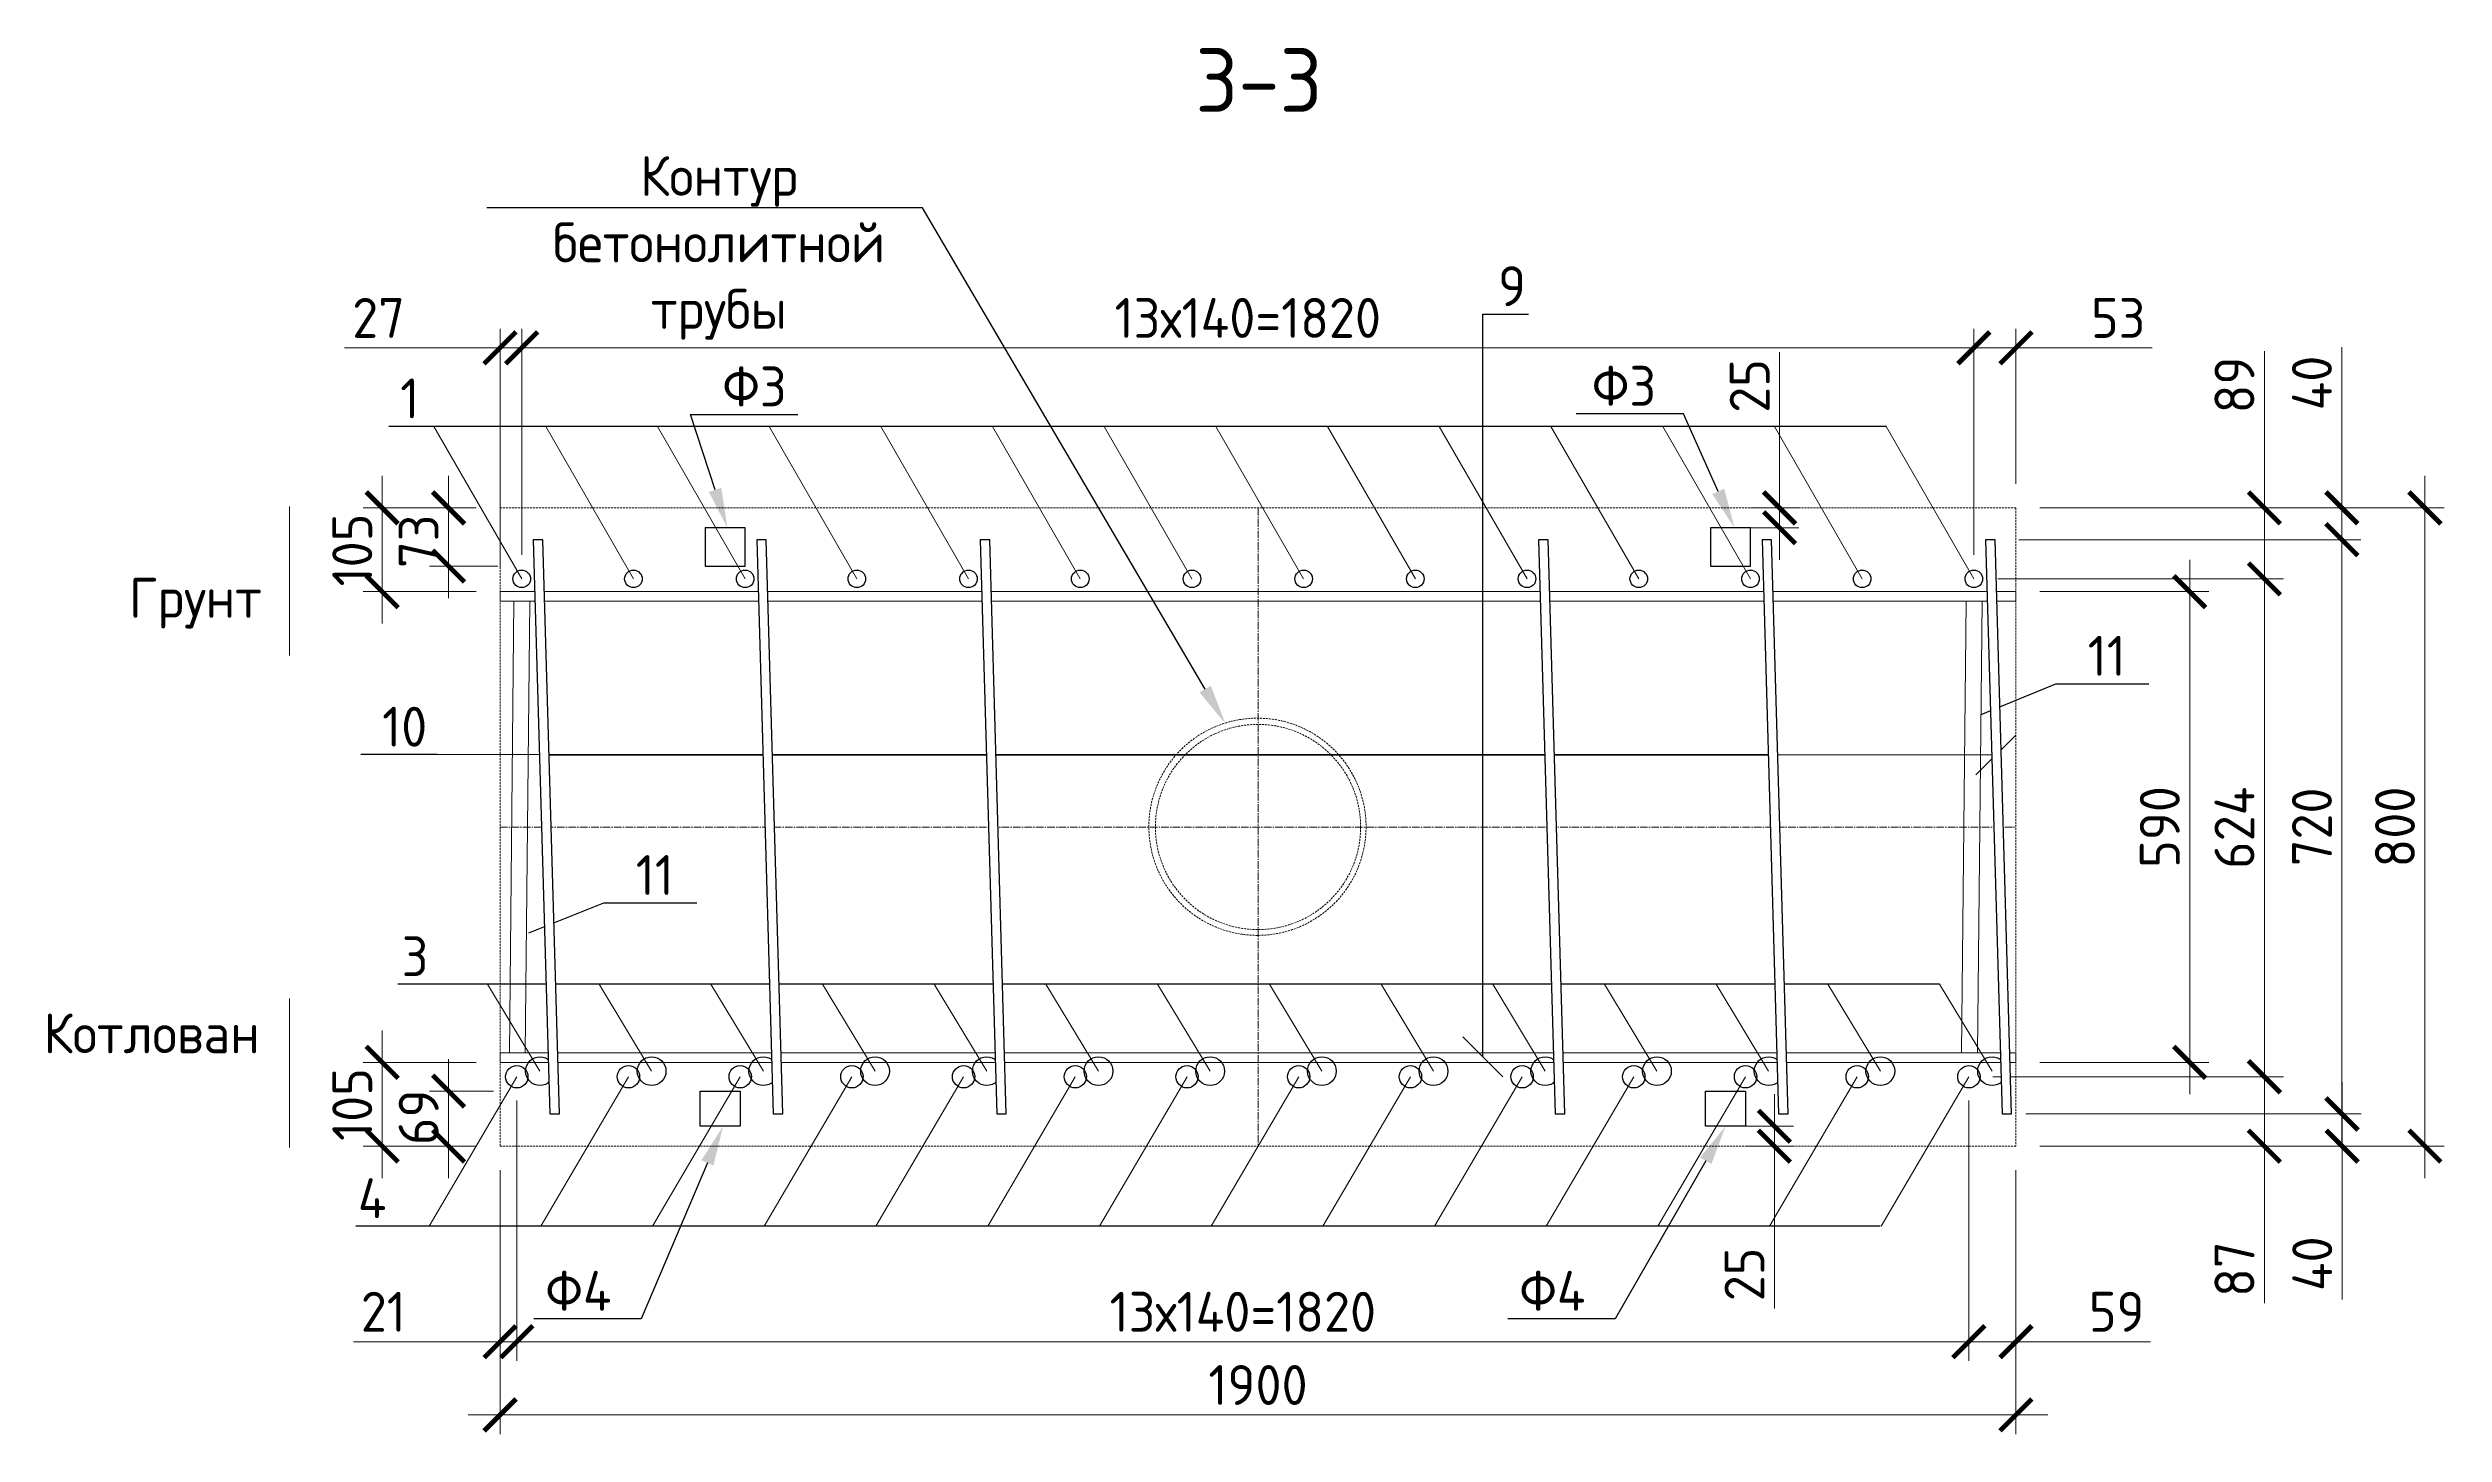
# Model space of a CAD drawing. Header units: millimetres. Extents: x -65574 to 111613, y -106550 to -50518.
# Drawn here: x 18244 to 21248, y -56955 to -55217 of the extents above; entities that cross this region are included whole.
import ezdxf
from ezdxf import colors
from ezdxf.entities.mleader import LeaderData, LeaderLine
from ezdxf.math import Vec2, Vec3

# ---------------------------------------------------------------- set-up
doc = ezdxf.new("R2010")
doc.units = ezdxf.units.MM
doc.linetypes.add('CENTER2', pattern=[28.575, 19.05, -3.175, 3.175, -3.175])
doc.linetypes.add('невидимая', pattern=[0.375, 0.25, -0.125])
doc.layers.get('Defpoints').update_dxf_attribs({"color": 6})
doc.styles.add('GOST-2.304_Type-B', font='GOST Common.ttf')
doc.dimstyles.new('УРСТ', dxfattribs={"dimtxt": 2.5, "dimasz": 2, "dimexe": 1.2, "dimexo": 1.5, "dimtad": 1, "dimdec": 0, "dimrnd": 1, "dimtxsty": 'GOST-2.304_Type-B', "dimblk": 'ARCHTICK', "dimcen": 2, "dimdle": 2, "dimazin": 3, "dimtfac": 1, "dimtdec": 0, "dimtmove": 1, "dimatfit": 0, "dimldrblk": 'NONE', "dimlwd": 15, "dimlwe": 15, "dimarcsym": 0})

# ---------------------------------------------------------------- blocks, each defined once
blk = doc.blocks.new('_ArchTick')
at = {"color": 0, "linetype": 'ByBlock', "const_width": 0.15}
blk.add_lwpolyline([(-0.5, -0.5), (0.5, 0.5)], dxfattribs=at)
blk = doc.blocks.new('*D336')
at = {"color": 0, "lineweight": 15, "ltscale": 100, "transparency": 16777216}
for p, q in [((18838.3, -55852.6), (18838.3, -55569)), ((20658.3, -55852.6), (20658.3, -55569)), ((18798.3, -55593), (20698.3, -55593))]:
    blk.add_line(p, q, dxfattribs=at)
at = {"layer": 'Defpoints', "color": 0, "lineweight": -2, "ltscale": 100, "transparency": 16777216}
for p in [(20658.3, -55593), (18838.3, -55882.6), (20658.3, -55882.6)]:
    blk.add_point(p, dxfattribs=at)
at = {"color": 0, "lineweight": 15, "ltscale": 100, "transparency": 16777216, "xscale": 40, "yscale": 40, "zscale": 40, "rotation": 180}
blk.add_blockref('_ArchTick', (18838.3, -55593), dxfattribs=at)
at = {"color": 0, "lineweight": 15, "ltscale": 100, "transparency": 16777216, "xscale": 40, "yscale": 40, "zscale": 40}
blk.add_blockref('_ArchTick', (20658.3, -55593), dxfattribs=at)
at = {"color": 0, "lineweight": 15, "ltscale": 100, "transparency": 16777216, "insert": (19748.3, -55555.5), "char_height": 50, "attachment_point": 5, "style": 'GOST-2.304_Type-B'}
blk.add_mtext('\\A1;13х140=1820', dxfattribs=at)
blk = doc.blocks.new('_None')
blk = doc.blocks.new('*D337')
at = {"color": 0, "lineweight": 15, "ltscale": 100, "transparency": 16777216}
for p, q in [((18811.1, -55868.6), (18811.1, -55569)), ((18838.3, -55852.6), (18838.3, -55569)), ((18616.2, -55593), (18811.1, -55593)), ((18811.1, -55593), (18771.1, -55593)), ((18838.3, -55593), (18811.1, -55593)), ((18838.3, -55593), (18811.1, -55593)), ((18838.3, -55593), (18878.3, -55593))]:
    blk.add_line(p, q, dxfattribs=at)
at = {"layer": 'Defpoints', "color": 0, "lineweight": -2, "ltscale": 100, "transparency": 16777216}
for p in [(18811.1, -55593), (18838.3, -55882.6), (18811.1, -55898.6)]:
    blk.add_point(p, dxfattribs=at)
at = {"color": 0, "lineweight": 15, "ltscale": 100, "transparency": 16777216, "xscale": 40, "yscale": 40, "zscale": 40}
blk.add_blockref('_ArchTick', (18811.1, -55593), dxfattribs=at)
at = {"color": 0, "lineweight": 15, "ltscale": 100, "transparency": 16777216, "xscale": 40, "yscale": 40, "zscale": 40, "rotation": 180}
blk.add_blockref('_ArchTick', (18838.3, -55593), dxfattribs=at)
at = {"color": 0, "lineweight": 15, "ltscale": 100, "transparency": 16777216, "insert": (18658.8, -55555.5), "char_height": 50, "attachment_point": 5, "style": 'GOST-2.304_Type-B'}
blk.add_mtext('\\A1;27', dxfattribs=at)
blk = doc.blocks.new('*D338')
at = {"color": 0, "lineweight": 15, "ltscale": 100, "transparency": 16777216}
for p, q in [((20658.3, -55852.6), (20658.3, -55569)), ((20711.1, -55763.6), (20711.1, -55569)), ((20658.3, -55593), (20618.3, -55593)), ((20658.3, -55593), (20711.1, -55593)), ((20658.3, -55593), (20711.1, -55593)), ((20711.1, -55593), (20751.1, -55593)), ((20881.7, -55593), (20711.1, -55593))]:
    blk.add_line(p, q, dxfattribs=at)
at = {"layer": 'Defpoints', "color": 0, "lineweight": -2, "ltscale": 100, "transparency": 16777216}
for p in [(20711.1, -55593), (20711.1, -55793.6), (20658.3, -55882.6)]:
    blk.add_point(p, dxfattribs=at)
at = {"color": 0, "lineweight": 15, "ltscale": 100, "transparency": 16777216, "xscale": 40, "yscale": 40, "zscale": 40}
blk.add_blockref('_ArchTick', (20658.3, -55593), dxfattribs=at)
at = {"color": 0, "lineweight": 15, "ltscale": 100, "transparency": 16777216, "xscale": 40, "yscale": 40, "zscale": 40, "rotation": 180}
blk.add_blockref('_ArchTick', (20711.1, -55593), dxfattribs=at)
at = {"color": 0, "lineweight": 15, "ltscale": 100, "transparency": 16777216, "insert": (20839.2, -55555.5), "char_height": 50, "attachment_point": 5, "style": 'GOST-2.304_Type-B'}
blk.add_mtext('\\A1;53', dxfattribs=at)
blk = doc.blocks.new('*D339')
at = {"color": 0, "lineweight": 15, "ltscale": 100, "transparency": 16777216}
for p, q in [((18832.1, -56536.6), (18832.1, -56862.7)), ((20652.1, -56536.6), (20652.1, -56862.7)), ((18792.1, -56838.7), (20692.1, -56838.7))]:
    blk.add_line(p, q, dxfattribs=at)
at = {"layer": 'Defpoints', "color": 0, "lineweight": -2, "ltscale": 100, "transparency": 16777216}
for p in [(18832.1, -56506.6), (20652.1, -56506.6), (20652.1, -56838.7)]:
    blk.add_point(p, dxfattribs=at)
at = {"color": 0, "lineweight": 15, "ltscale": 100, "transparency": 16777216, "xscale": 40, "yscale": 40, "zscale": 40, "rotation": 180}
blk.add_blockref('_ArchTick', (18832.1, -56838.7), dxfattribs=at)
at = {"color": 0, "lineweight": 15, "ltscale": 100, "transparency": 16777216, "xscale": 40, "yscale": 40, "zscale": 40}
blk.add_blockref('_ArchTick', (20652.1, -56838.7), dxfattribs=at)
at = {"color": 0, "lineweight": 15, "ltscale": 100, "transparency": 16777216, "insert": (19742.1, -56801.2), "char_height": 50, "attachment_point": 5, "style": 'GOST-2.304_Type-B'}
blk.add_mtext('\\A1;13х140=1820', dxfattribs=at)
blk = doc.blocks.new('*D340')
at = {"color": 0, "lineweight": 15, "ltscale": 100, "transparency": 16777216}
for p, q in [((18832.1, -56536.6), (18832.1, -56862.7)), ((18811.1, -56623.6), (18811.1, -56862.7)), ((18627.3, -56838.7), (18811.1, -56838.7)), ((18811.1, -56838.7), (18771.1, -56838.7)), ((18832.1, -56838.7), (18811.1, -56838.7)), ((18832.1, -56838.7), (18811.1, -56838.7)), ((18832.1, -56838.7), (18872.1, -56838.7))]:
    blk.add_line(p, q, dxfattribs=at)
at = {"layer": 'Defpoints', "color": 0, "lineweight": -2, "ltscale": 100, "transparency": 16777216}
for p in [(18832.1, -56506.6), (18811.1, -56593.6), (18811.1, -56838.7)]:
    blk.add_point(p, dxfattribs=at)
at = {"color": 0, "lineweight": 15, "ltscale": 100, "transparency": 16777216, "xscale": 40, "yscale": 40, "zscale": 40}
blk.add_blockref('_ArchTick', (18811.1, -56838.7), dxfattribs=at)
at = {"color": 0, "lineweight": 15, "ltscale": 100, "transparency": 16777216, "xscale": 40, "yscale": 40, "zscale": 40, "rotation": 180}
blk.add_blockref('_ArchTick', (18832.1, -56838.7), dxfattribs=at)
at = {"color": 0, "lineweight": 15, "ltscale": 100, "transparency": 16777216, "insert": (18664.8, -56801.2), "char_height": 50, "attachment_point": 5, "style": 'GOST-2.304_Type-B'}
blk.add_mtext('\\A1;21', dxfattribs=at)
blk = doc.blocks.new('*D385')
at = {"color": 0, "lineweight": 15, "ltscale": 100, "transparency": 16777216}
for p, q in [((20652.1, -56536.6), (20652.1, -56862.7)), ((20711.1, -56623.6), (20711.1, -56862.7)), ((20652.1, -56838.7), (20612.1, -56838.7)), ((20652.1, -56838.7), (20711.1, -56838.7)), ((20652.1, -56838.7), (20711.1, -56838.7)), ((20711.1, -56838.7), (20751.1, -56838.7)), ((20879.8, -56838.7), (20711.1, -56838.7))]:
    blk.add_line(p, q, dxfattribs=at)
at = {"layer": 'Defpoints', "color": 0, "lineweight": -2, "ltscale": 100, "transparency": 16777216}
for p in [(20652.1, -56506.6), (20711.1, -56593.6), (20711.1, -56838.7)]:
    blk.add_point(p, dxfattribs=at)
at = {"color": 0, "lineweight": 15, "ltscale": 100, "transparency": 16777216, "xscale": 40, "yscale": 40, "zscale": 40}
blk.add_blockref('_ArchTick', (20652.1, -56838.7), dxfattribs=at)
at = {"color": 0, "lineweight": 15, "ltscale": 100, "transparency": 16777216, "xscale": 40, "yscale": 40, "zscale": 40, "rotation": 180}
blk.add_blockref('_ArchTick', (20711.1, -56838.7), dxfattribs=at)
at = {"color": 0, "lineweight": 15, "ltscale": 100, "transparency": 16777216, "insert": (20837.3, -56801.2), "char_height": 50, "attachment_point": 5, "style": 'GOST-2.304_Type-B'}
blk.add_mtext('\\A1;59', dxfattribs=at)
blk = doc.blocks.new('*D386')
at = {"color": 0, "lineweight": 15, "ltscale": 100, "transparency": 16777216}
for p, q in [((20928.8, -55858.6), (20928.8, -56528.6)), ((20741.1, -55898.6), (20952.8, -55898.6)), ((20741.1, -56488.6), (20952.8, -56488.6))]:
    blk.add_line(p, q, dxfattribs=at)
at = {"layer": 'Defpoints', "color": 0, "lineweight": -2, "ltscale": 100, "transparency": 16777216}
for p in [(20711.1, -55898.6), (20711.1, -56488.6), (20928.8, -56488.6)]:
    blk.add_point(p, dxfattribs=at)
at = {"color": 0, "lineweight": 15, "ltscale": 100, "transparency": 16777216, "xscale": 40, "yscale": 40, "zscale": 40}
for p, rotation in [((20928.8, -55898.6), 90), ((20928.8, -56488.6), 270)]:
    blk.add_blockref('_ArchTick', p, dxfattribs=dict(at, rotation=rotation))
at = {"color": 0, "lineweight": 15, "ltscale": 100, "transparency": 16777216, "insert": (20891.3, -56193.6), "char_height": 50, "attachment_point": 5, "rotation": 90, "style": 'GOST-2.304_Type-B'}
blk.add_mtext('\\A1;590', dxfattribs=at)
blk = doc.blocks.new('*D387')
at = {"color": 0, "lineweight": 15, "ltscale": 100, "transparency": 16777216}
for p, q in [((21022.4, -55842.6), (21022.4, -56546.6)), ((20688.3, -55882.6), (21046.4, -55882.6)), ((20682.1, -56506.6), (21046.4, -56506.6))]:
    blk.add_line(p, q, dxfattribs=at)
at = {"layer": 'Defpoints', "color": 0, "lineweight": -2, "ltscale": 100, "transparency": 16777216}
for p in [(20658.3, -55882.6), (20652.1, -56506.6), (21022.4, -56506.6)]:
    blk.add_point(p, dxfattribs=at)
at = {"color": 0, "lineweight": 15, "ltscale": 100, "transparency": 16777216, "xscale": 40, "yscale": 40, "zscale": 40}
for p, rotation in [((21022.4, -55882.6), 90), ((21022.4, -56506.6), 270)]:
    blk.add_blockref('_ArchTick', p, dxfattribs=dict(at, rotation=rotation))
at = {"color": 0, "lineweight": 15, "ltscale": 100, "transparency": 16777216, "insert": (20984.9, -56194.6), "char_height": 50, "attachment_point": 5, "rotation": 90, "style": 'GOST-2.304_Type-B'}
blk.add_mtext('\\A1;624', dxfattribs=at)
blk = doc.blocks.new('*D388')
at = {"color": 0, "lineweight": 15, "ltscale": 100, "transparency": 16777216}
for p, q in [((21223.6, -55753.6), (21223.6, -56633.6)), ((20741.1, -55793.6), (21247.6, -55793.6)), ((20741.1, -56593.6), (21247.6, -56593.6))]:
    blk.add_line(p, q, dxfattribs=at)
at = {"layer": 'Defpoints', "color": 0, "lineweight": -2, "ltscale": 100, "transparency": 16777216}
for p in [(20711.1, -55793.6), (20711.1, -56593.6), (21223.6, -56593.6)]:
    blk.add_point(p, dxfattribs=at)
at = {"color": 0, "lineweight": 15, "ltscale": 100, "transparency": 16777216, "xscale": 40, "yscale": 40, "zscale": 40}
for p, rotation in [((21223.6, -55793.6), 90), ((21223.6, -56593.6), 270)]:
    blk.add_blockref('_ArchTick', p, dxfattribs=dict(at, rotation=rotation))
at = {"color": 0, "lineweight": 15, "ltscale": 100, "transparency": 16777216, "insert": (21186.1, -56193.6), "char_height": 50, "attachment_point": 5, "rotation": 90, "style": 'GOST-2.304_Type-B'}
blk.add_mtext('\\A1;800', dxfattribs=at)
blk = doc.blocks.new('*D389')
at = {"color": 0, "lineweight": 15, "ltscale": 100, "transparency": 16777216}
for p, q in [((21119.5, -55793.5), (21119.5, -56593.3)), ((20714.8, -55833.5), (21143.5, -55833.5)), ((20723.6, -56553.3), (21143.5, -56553.3))]:
    blk.add_line(p, q, dxfattribs=at)
at = {"layer": 'Defpoints', "color": 0, "lineweight": -2, "ltscale": 100, "transparency": 16777216}
for p in [(20684.8, -55833.5), (20693.6, -56553.3), (21119.5, -56553.3)]:
    blk.add_point(p, dxfattribs=at)
at = {"color": 0, "lineweight": 15, "ltscale": 100, "transparency": 16777216, "xscale": 40, "yscale": 40, "zscale": 40}
for p, rotation in [((21119.5, -55833.5), 90), ((21119.5, -56553.3), 270)]:
    blk.add_blockref('_ArchTick', p, dxfattribs=dict(at, rotation=rotation))
at = {"color": 0, "lineweight": 15, "ltscale": 100, "transparency": 16777216, "insert": (21082, -56193.4), "char_height": 50, "attachment_point": 5, "rotation": 90, "style": 'GOST-2.304_Type-B'}
blk.add_mtext('\\A1;720', dxfattribs=at)
blk = doc.blocks.new('*D390')
at = {"color": 0, "lineweight": 15, "ltscale": 100, "transparency": 16777216}
for p, q in [((21119.5, -55592.1), (21119.5, -55793.6)), ((21119.5, -55793.6), (21119.5, -55753.6)), ((20741.1, -55793.6), (21143.5, -55793.6)), ((21119.5, -55833.5), (21119.5, -55793.6)), ((21119.5, -55833.5), (21119.5, -55793.6)), ((20714.8, -55833.5), (21143.5, -55833.5)), ((21119.5, -55833.5), (21119.5, -55873.5))]:
    blk.add_line(p, q, dxfattribs=at)
at = {"layer": 'Defpoints', "color": 0, "lineweight": -2, "ltscale": 100, "transparency": 16777216}
for p in [(20711.1, -55793.6), (21119.5, -55793.6), (20684.8, -55833.5)]:
    blk.add_point(p, dxfattribs=at)
at = {"color": 0, "lineweight": 15, "ltscale": 100, "transparency": 16777216, "xscale": 40, "yscale": 40, "zscale": 40}
for p, rotation in [((21119.5, -55793.6), 270), ((21119.5, -55833.5), 90)]:
    blk.add_blockref('_ArchTick', p, dxfattribs=dict(at, rotation=rotation))
at = {"color": 0, "lineweight": 15, "ltscale": 100, "transparency": 16777216, "insert": (21082, -55637.1), "char_height": 50, "attachment_point": 5, "rotation": 90, "style": 'GOST-2.304_Type-B'}
blk.add_mtext('\\A1;40', dxfattribs=at)
blk = doc.blocks.new('_Oblique')
at = {"color": 0, "linetype": 'ByBlock', "lineweight": -2}
blk.add_line((-0.5, -0.5), (0.5, 0.5), dxfattribs=at)
blk = doc.blocks.new('*D382')
at = {"color": 0, "lineweight": 15, "transparency": 16777216}
for p, q in [((20408.3, -56568.6), (20408.3, -56528.6)), ((20372.1, -56568.6), (20432.3, -56568.6)), ((20408.3, -56568.6), (20408.3, -56593.6)), ((20408.3, -56568.6), (20408.3, -56593.6)), ((20371.7, -56593.6), (20432.3, -56593.6)), ((20408.3, -56593.6), (20408.3, -56633.6)), ((20408.3, -56796.9), (20408.3, -56593.6))]:
    blk.add_line(p, q, dxfattribs=at)
at = {"layer": 'Defpoints', "color": 0, "lineweight": -2, "transparency": 16777216}
for p in [(20372.1, -56568.6), (20371.7, -56593.6), (20408.3, -56593.6)]:
    blk.add_point(p, dxfattribs=at)
at = {"color": 0, "lineweight": 15, "transparency": 16777216, "xscale": 40, "yscale": 40, "zscale": 40}
for p, rotation in [((20408.3, -56568.6), 270), ((20408.3, -56593.6), 90)]:
    blk.add_blockref('_ArchTick', p, dxfattribs=dict(at, rotation=rotation))
at = {"color": 0, "lineweight": 15, "transparency": 16777216, "insert": (20370.8, -56754.4), "char_height": 50, "attachment_point": 5, "rotation": 90, "style": 'GOST-2.304_Type-B'}
blk.add_mtext('\\A1;25', dxfattribs=at)
blk = doc.blocks.new('*D384')
at = {"color": 0, "lineweight": 15, "transparency": 16777216}
for p, q in [((21119.9, -56553.3), (21119.9, -56513.3)), ((20723.6, -56553.3), (21143.9, -56553.3)), ((21119.9, -56553.3), (21119.9, -56593.6)), ((21119.9, -56553.3), (21119.9, -56593.6)), ((20741.1, -56593.6), (21143.9, -56593.6)), ((21119.9, -56593.6), (21119.9, -56633.6)), ((21119.9, -56786), (21119.9, -56593.6))]:
    blk.add_line(p, q, dxfattribs=at)
at = {"layer": 'Defpoints', "color": 0, "lineweight": -2, "transparency": 16777216}
for p in [(20693.6, -56553.3), (20711.1, -56593.6), (21119.9, -56593.6)]:
    blk.add_point(p, dxfattribs=at)
at = {"color": 0, "lineweight": 15, "transparency": 16777216, "xscale": 40, "yscale": 40, "zscale": 40}
for p, rotation in [((21119.9, -56553.3), 270), ((21119.9, -56593.6), 90)]:
    blk.add_blockref('_ArchTick', p, dxfattribs=dict(at, rotation=rotation))
at = {"color": 0, "lineweight": 15, "transparency": 16777216, "insert": (21082.4, -56741), "char_height": 50, "attachment_point": 5, "rotation": 90, "style": 'GOST-2.304_Type-B'}
blk.add_mtext('\\A1;40', dxfattribs=at)
blk = doc.blocks.new('*D414')
at = {"color": 0, "lineweight": 15, "ltscale": 100, "transparency": 16777216}
for p, q in [((18746.6, -56484.6), (18746.6, -56633.6)), ((18802.7, -56524.6), (18722.6, -56524.6)), ((18781.1, -56593.6), (18722.6, -56593.6))]:
    blk.add_line(p, q, dxfattribs=at)
at = {"layer": 'Defpoints', "color": 0, "lineweight": -2, "ltscale": 100, "transparency": 16777216}
for p in [(18832.7, -56524.6), (18746.6, -56593.6), (18811.1, -56593.6)]:
    blk.add_point(p, dxfattribs=at)
at = {"color": 0, "lineweight": 15, "ltscale": 100, "transparency": 16777216, "xscale": 40, "yscale": 40, "zscale": 40}
for p, rotation in [((18746.6, -56524.6), 90), ((18746.6, -56593.6), 270)]:
    blk.add_blockref('_ArchTick', p, dxfattribs=dict(at, rotation=rotation))
at = {"color": 0, "lineweight": 15, "ltscale": 100, "transparency": 16777216, "insert": (18709.1, -56557.4), "char_height": 50, "attachment_point": 5, "rotation": 90, "style": 'GOST-2.304_Type-B'}
blk.add_mtext('\\A1;69', dxfattribs=at)
blk = doc.blocks.new('*D415')
at = {"color": 0, "lineweight": 15, "ltscale": 100, "transparency": 16777216}
for p, q in [((18746.6, -55906.6), (18746.6, -55753.6)), ((18781.1, -55793.6), (18722.6, -55793.6)), ((18808.3, -55866.6), (18722.6, -55866.6))]:
    blk.add_line(p, q, dxfattribs=at)
at = {"layer": 'Defpoints', "color": 0, "lineweight": -2, "ltscale": 100, "transparency": 16777216}
for p in [(18746.6, -55793.6), (18811.1, -55793.6), (18838.3, -55866.6)]:
    blk.add_point(p, dxfattribs=at)
at = {"color": 0, "lineweight": 15, "ltscale": 100, "transparency": 16777216, "xscale": 40, "yscale": 40, "zscale": 40}
for p, rotation in [((18746.6, -55793.6), 90), ((18746.6, -55866.6), 270)]:
    blk.add_blockref('_ArchTick', p, dxfattribs=dict(at, rotation=rotation))
at = {"color": 0, "lineweight": 15, "ltscale": 100, "transparency": 16777216, "insert": (18709.1, -55835.4), "char_height": 50, "attachment_point": 5, "rotation": 90, "style": 'GOST-2.304_Type-B'}
blk.add_mtext('\\A1;73', dxfattribs=at)
blk = doc.blocks.new('*D416')
at = {"color": 0, "lineweight": 15, "ltscale": 100, "transparency": 16777216}
for p, q in [((18663.4, -55753.6), (18663.4, -55938.6)), ((18781.1, -55793.6), (18639.4, -55793.6)), ((18781.1, -55898.6), (18639.4, -55898.6))]:
    blk.add_line(p, q, dxfattribs=at)
at = {"layer": 'Defpoints', "color": 0, "lineweight": -2, "ltscale": 100, "transparency": 16777216}
for p in [(18811.1, -55793.6), (18663.4, -55898.6), (18811.1, -55898.6)]:
    blk.add_point(p, dxfattribs=at)
at = {"color": 0, "lineweight": 15, "ltscale": 100, "transparency": 16777216, "xscale": 40, "yscale": 40, "zscale": 40}
for p, rotation in [((18663.4, -55793.6), 90), ((18663.4, -55898.6), 270)]:
    blk.add_blockref('_ArchTick', p, dxfattribs=dict(at, rotation=rotation))
at = {"color": 0, "lineweight": 15, "ltscale": 100, "transparency": 16777216, "insert": (18625.9, -55846.4), "char_height": 50, "attachment_point": 5, "rotation": 90, "style": 'GOST-2.304_Type-B'}
blk.add_mtext('\\A1;105', dxfattribs=at)
blk = doc.blocks.new('*D417')
at = {"color": 0, "lineweight": 15, "transparency": 16777216}
for p, q in [((18663.4, -56448.6), (18663.4, -56633.6)), ((18781.2, -56488.6), (18639.4, -56488.6)), ((18781.1, -56593.6), (18639.4, -56593.6))]:
    blk.add_line(p, q, dxfattribs=at)
at = {"layer": 'Defpoints', "color": 0, "lineweight": -2, "transparency": 16777216}
for p in [(18811.2, -56488.6), (18663.4, -56593.6), (18811.1, -56593.6)]:
    blk.add_point(p, dxfattribs=at)
at = {"color": 0, "lineweight": 15, "transparency": 16777216, "xscale": 40, "yscale": 40, "zscale": 40}
for p, rotation in [((18663.4, -56488.6), 90), ((18663.4, -56593.6), 270)]:
    blk.add_blockref('_ArchTick', p, dxfattribs=dict(at, rotation=rotation))
at = {"color": 0, "lineweight": 15, "transparency": 16777216, "insert": (18625.9, -56541.4), "char_height": 50, "attachment_point": 5, "rotation": 90, "style": 'GOST-2.304_Type-B'}
blk.add_mtext('\\A1;105', dxfattribs=at)
blk = doc.blocks.new('*D436')
at = {"color": 0, "lineweight": 15, "transparency": 16777216}
for p, q in [((18811.1, -56623.6), (18811.1, -56954.5)), ((20711.1, -56623.6), (20711.1, -56954.5)), ((18771.1, -56930.5), (20751.1, -56930.5))]:
    blk.add_line(p, q, dxfattribs=at)
at = {"layer": 'Defpoints', "color": 0, "lineweight": -2, "transparency": 16777216}
for p in [(18811.1, -56593.6), (20711.1, -56593.6), (20711.1, -56930.5)]:
    blk.add_point(p, dxfattribs=at)
at = {"color": 0, "lineweight": 15, "transparency": 16777216, "xscale": 40, "yscale": 40, "zscale": 40, "rotation": 180}
blk.add_blockref('_ArchTick', (18811.1, -56930.5), dxfattribs=at)
at = {"color": 0, "lineweight": 15, "transparency": 16777216, "xscale": 40, "yscale": 40, "zscale": 40}
blk.add_blockref('_ArchTick', (20711.1, -56930.5), dxfattribs=at)
at = {"color": 0, "lineweight": 15, "transparency": 16777216, "insert": (19761.1, -56893), "char_height": 50, "attachment_point": 5, "style": 'GOST-2.304_Type-B'}
blk.add_mtext('\\A1;1900', dxfattribs=at)
blk = doc.blocks.new('*U294')
at = {"linetype": 'ByBlock', "lineweight": 15, "ltscale": 100}
blk.add_lwpolyline([(54.6, -91.6), (-55.2, 95.6)], dxfattribs=at)
blk = doc.blocks.new('*U295')
at = {"color": 0, "linetype": 'ByBlock', "lineweight": -2, "transparency": 16777216}
for p in [(0, 0), (140, 0), (280, 0), (420, 0), (560, 0), (700, 0), (840, 0), (980, 0), (1120, 0), (1260, 0), (1400, 0), (1540, 0), (1680, 0), (1820, 0)]:
    blk.add_blockref('*U294', p, dxfattribs=at)
blk = doc.blocks.new('*U292')
at = {"lineweight": 30, "ltscale": 100}
blk.add_circle((0, -4), 14, dxfattribs=at)
blk = doc.blocks.new('*U293')
at = {"color": 0, "linetype": 'ByBlock', "lineweight": -2, "transparency": 16777216}
for p in [(0, 0), (140, 0), (280, 0), (420, 0), (560, 0), (700, 0), (840, 0), (980, 0), (1120, 0), (1260, 0), (1400, 0), (1540, 0), (1680, 0), (1820, 0)]:
    blk.add_blockref('*U292', p, dxfattribs=at)
blk = doc.blocks.new('*D441')
at = {"color": 0, "lineweight": 15, "transparency": 16777216}
for p, q in [((20414.8, -55598.3), (20414.8, -55793.6)), ((20414.8, -55793.6), (20414.8, -55753.6)), ((20378.3, -55793.6), (20438.8, -55793.6)), ((20414.8, -55818.6), (20414.8, -55793.6)), ((20414.8, -55818.6), (20414.8, -55793.6)), ((20378.3, -55818.6), (20438.8, -55818.6)), ((20414.8, -55818.6), (20414.8, -55858.6))]:
    blk.add_line(p, q, dxfattribs=at)
at = {"layer": 'Defpoints', "color": 0, "lineweight": -2, "transparency": 16777216}
for p in [(20378.3, -55793.6), (20414.8, -55793.6), (20378.3, -55818.6)]:
    blk.add_point(p, dxfattribs=at)
at = {"color": 0, "lineweight": 15, "transparency": 16777216, "xscale": 40, "yscale": 40, "zscale": 40}
for p, rotation in [((20414.8, -55793.6), 270), ((20414.8, -55818.6), 90)]:
    blk.add_blockref('_ArchTick', p, dxfattribs=dict(at, rotation=rotation))
at = {"color": 0, "lineweight": 15, "transparency": 16777216, "insert": (20377.3, -55640.8), "char_height": 50, "attachment_point": 5, "rotation": 90, "style": 'GOST-2.304_Type-B'}
blk.add_mtext('\\A1;25', dxfattribs=at)
blk = doc.blocks.new('*D445')
at = {"color": 0, "lineweight": 15, "ltscale": 100, "transparency": 16777216}
for p, q in [((21022.4, -55597), (21022.4, -55793.6)), ((21022.4, -55793.6), (21022.4, -55753.6)), ((20741.1, -55793.6), (21046.4, -55793.6)), ((21022.4, -55882.6), (21022.4, -55793.6)), ((21022.4, -55882.6), (21022.4, -55793.6)), ((20688.3, -55882.6), (21046.4, -55882.6)), ((21022.4, -55882.6), (21022.4, -55922.6))]:
    blk.add_line(p, q, dxfattribs=at)
at = {"layer": 'Defpoints', "color": 0, "lineweight": -2, "ltscale": 100, "transparency": 16777216}
for p in [(20711.1, -55793.6), (21022.4, -55793.6), (20658.3, -55882.6)]:
    blk.add_point(p, dxfattribs=at)
at = {"color": 0, "lineweight": 15, "ltscale": 100, "transparency": 16777216, "xscale": 40, "yscale": 40, "zscale": 40}
for p, rotation in [((21022.4, -55793.6), 270), ((21022.4, -55882.6), 90)]:
    blk.add_blockref('_ArchTick', p, dxfattribs=dict(at, rotation=rotation))
at = {"color": 0, "lineweight": 15, "ltscale": 100, "transparency": 16777216, "insert": (20984.9, -55639.5), "char_height": 50, "attachment_point": 5, "rotation": 90, "style": 'GOST-2.304_Type-B'}
blk.add_mtext('\\A1;89', dxfattribs=at)
blk = doc.blocks.new('*D446')
at = {"color": 0, "lineweight": 15, "ltscale": 100, "transparency": 16777216}
for p, q in [((21022.4, -56506.6), (21022.4, -56466.6)), ((20682.1, -56506.6), (21046.4, -56506.6)), ((21022.4, -56506.6), (21022.4, -56593.6)), ((21022.4, -56506.6), (21022.4, -56593.6)), ((20741.1, -56593.6), (21046.4, -56593.6)), ((21022.4, -56593.6), (21022.4, -56633.6)), ((21022.4, -56790.4), (21022.4, -56593.6))]:
    blk.add_line(p, q, dxfattribs=at)
at = {"layer": 'Defpoints', "color": 0, "lineweight": -2, "ltscale": 100, "transparency": 16777216}
for p in [(20652.1, -56506.6), (20711.1, -56593.6), (21022.4, -56593.6)]:
    blk.add_point(p, dxfattribs=at)
at = {"color": 0, "lineweight": 15, "ltscale": 100, "transparency": 16777216, "xscale": 40, "yscale": 40, "zscale": 40}
for p, rotation in [((21022.4, -56506.6), 270), ((21022.4, -56593.6), 90)]:
    blk.add_blockref('_ArchTick', p, dxfattribs=dict(at, rotation=rotation))
at = {"color": 0, "lineweight": 15, "ltscale": 100, "transparency": 16777216, "insert": (20984.9, -56747.8), "char_height": 50, "attachment_point": 5, "rotation": 90, "style": 'GOST-2.304_Type-B'}
blk.add_mtext('\\A1;87', dxfattribs=at)
blk = doc.blocks.new('*U287')
at = {"linetype": 'ByBlock', "lineweight": 15, "ltscale": 100}
blk.add_lwpolyline([(32.9, -52), (-32.9, 57)], dxfattribs=at)
blk = doc.blocks.new('*U288')
at = {"color": 0, "linetype": 'ByBlock', "lineweight": -2, "transparency": 16777216}
for p in [(0, 0), (140, 0), (280, 0), (420, 0), (560, 0), (700, 0), (840, 0), (980, 0), (1120, 0), (1260, 0), (1400, 0), (1540, 0), (1680, 0), (1820, 0)]:
    blk.add_blockref('*U287', p, dxfattribs=at)
blk = doc.blocks.new('*U285')
at = {"color": 7, "lineweight": 30}
blk.add_circle((0, 2), 18, dxfattribs=at)
blk = doc.blocks.new('*U286')
at = {"color": 0, "linetype": 'ByBlock', "lineweight": -2, "transparency": 16777216}
for p in [(0, 0), (140, 0), (280, 0), (420, 0), (560, 0), (700, 0), (840, 0), (980, 0), (1120, 0), (1260, 0), (1400, 0), (1540, 0), (1680, 0), (1820, 0)]:
    blk.add_blockref('*U285', p, dxfattribs=at)
blk = doc.blocks.new('*U301')
at = {"lineweight": 30}
blk.add_circle((0, 0), 11, dxfattribs=at)
blk = doc.blocks.new('*U302')
at = {"color": 0, "linetype": 'ByBlock', "lineweight": -2, "transparency": 16777216}
for p in [(0, 0), (140, 0), (280, 0), (420, 0), (560, 0), (700, 0), (840, 0), (980, 0), (1120, 0), (1260, 0), (1400, 0), (1540, 0), (1680, 0), (1820, 0)]:
    blk.add_blockref('*U301', p, dxfattribs=at)
blk = doc.blocks.new('*U303')
at = {"linetype": 'ByBlock', "lineweight": 15, "ltscale": 100}
blk.add_lwpolyline([(54.8, -95.6), (-55.2, 95.6)], dxfattribs=at)
blk = doc.blocks.new('*U300')
at = {"color": 0, "linetype": 'ByBlock', "lineweight": -2, "transparency": 16777216}
for p in [(0, 0), (140, 0), (280, 0), (420, 0), (560, 0), (700, 0), (840, 0), (980, 0), (1120, 0), (1260, 0), (1400, 0), (1540, 0), (1680, 0), (1820, 0)]:
    blk.add_blockref('*U303', p, dxfattribs=at)

msp = doc.modelspace()

# ---------------------------------------------------------------- linework, layer by layer
at = {"linetype": 'CENTER2', "lineweight": 5, "ltscale": 0.5}
for p, q in [((19761.1, -55793.6), (19761.1, -56593.6)), ((18811.1, -56193.6), (20711.1, -56193.6))]:
    msp.add_line(p, q, dxfattribs=at)
at = {"lineweight": 15, "ltscale": 100}
for points in [[(18547.4, -55978.8), (18547.4, -55792)], [(18547.4, -56408.4), (18547.4, -56595.2)]]:
    msp.add_lwpolyline(points, dxfattribs=at)
at = {"linetype": 'невидимая', "lineweight": 15, "ltscale": 10}
msp.add_lwpolyline([(18811.1, -56593.6), (18811.1, -55793.6), (20711.1, -55793.6), (20711.1, -56593.6)], close=True, dxfattribs=at)
at = {"lineweight": 30, "ltscale": 100}
for points in [[(19118.3, -55818.6), (19068.3, -55818.6), (19068.3, -55866.6), (19118.3, -55866.6)], [(20378.3, -55818.6), (20328.3, -55818.6), (20328.3, -55866.6), (20378.3, -55866.6)], [(19112.1, -56568.6), (19062.1, -56568.6), (19062.1, -56524.6), (19112.1, -56524.6)], [(20372.1, -56568.6), (20322.1, -56568.6), (20322.1, -56524.6), (20372.1, -56524.6)]]:
    msp.add_lwpolyline(points, close=True, dxfattribs=at)
at = {"lineweight": 15}
for points in [[(18811.1, -55910.6), (18811.1, -55898.6), (20711.1, -55898.6), (20711.1, -55910.6)], [(18848.5, -55910.6), (18828.5, -55910.6), (18822.8, -56476.6), (18842.8, -56476.6)], [(20648.8, -55910.6), (20668.8, -55910.6), (20662.8, -56476.6), (20642.8, -56476.6)], [(18811.2, -56476.6), (18811.2, -56488.6), (20711.1, -56488.6), (20711.1, -56476.6)]]:
    msp.add_lwpolyline(points, close=True, dxfattribs=at)
at = {"linetype": 'невидимая', "lineweight": 5, "ltscale": 10}
for centre, radius in [((19760.4, -56193.3), 136.1), ((19761.1, -56193.6), 128.6)]:
    msp.add_circle(centre, radius, dxfattribs=at)

# ---------------------------------------------------------------- block references
for name, p in [('*U300', (18783.5, -55787)), ('*U302', (18838.3, -55882.6)), ('*U288', (18828.2, -56447.6)), ('*U286', (18861.1, -56501.6)), ('*U293', (18832.1, -56502.6))]:
    msp.add_blockref(name, p)
at = {"xscale": -1, "rotation": 180}
msp.add_blockref('*U295', (18777.5, -56598.2), dxfattribs=at)

# ---------------------------------------------------------------- texts
at = {"insert": (19762.2, -55257.4), "char_height": 80, "attachment_point": 5, "style": 'GOST-2.304_Type-B'}
msp.add_mtext('3-3', dxfattribs=at)
at = {"ltscale": 100, "char_height": 50, "style": 'GOST-2.304_Type-B'}
for s, insert, attachment_point in [('Грунт', (18346.1, -55881.2), 1), ('Котлован', (18238.9, -56477.3), 7)]:
    msp.add_mtext_dynamic_manual_height_columns(s, width=386.986, gutter_width=300, heights=[0], dxfattribs=dict(at, insert=insert, attachment_point=attachment_point))

# ---------------------------------------------------------------- dimensions: what is measured, and where the dimension line sits
at = {"lineweight": 15, "ltscale": 100}
for base, p1, p2, angle, override, picture, middle in [((18811.1, -55593), (18838.3, -55882.6), (18811.1, -55898.6), 0, {"dimscale": 0, "dimtxsty": 'GOST-2.304_Type-B'}, '*D337', (18658.8, -55585.5)), ((20711.1, -55593), (20658.3, -55882.6), (20711.1, -55793.6), 0, {"dimscale": 0, "dimtxsty": 'GOST-2.304_Type-B'}, '*D338', (20839.2, -55606.7)), ((21022.4, -55793.6), (20658.3, -55882.6), (20711.1, -55793.6), 90, {"dimscale": 0}, '*D445', (21020.4, -55639.5)), ((21119.5, -55793.6), (20684.8, -55833.5), (20711.1, -55793.6), 90, {"dimscale": 0, "dimtxsty": 'GOST-2.304_Type-B'}, '*D390', (21143.5, -55637.1)), ((18663.4, -55898.6), (18811.1, -55793.6), (18811.1, -55898.6), 90, {"dimscale": 0, "dimtxsty": 'GOST-2.304_Type-B'}, '*D416', (18663.4, -55846.4)), ((18746.6, -55793.6), (18838.3, -55866.6), (18811.1, -55793.6), 90, {"dimscale": 0, "dimtxsty": 'GOST-2.304_Type-B'}, '*D415', (18746.6, -55835.4)), ((18746.6, -56593.6), (18832.7, -56524.6), (18811.1, -56593.6), 90, {"dimscale": 0, "dimtxsty": 'GOST-2.304_Type-B'}, '*D414', (18746.6, -56557.4)), ((21022.4, -56593.6), (20652.1, -56506.6), (20711.1, -56593.6), 270, {"dimscale": 0}, '*D446', (21020.4, -56747.8)), ((18811.1, -56838.7), (18832.1, -56506.6), (18811.1, -56593.6), 0, {"dimscale": 0, "dimtxsty": 'GOST-2.304_Type-B'}, '*D340', (18664.8, -56841.8)), ((20711.1, -56838.7), (20652.1, -56506.6), (20711.1, -56593.6), 0, {"dimscale": 0, "dimtxsty": 'GOST-2.304_Type-B'}, '*D385', (20837.3, -56838.7))]:
    dim = msp.add_linear_dim(base=base, p1=p1, p2=p2, angle=angle, dimstyle='УРСТ', override=override, dxfattribs=at)
    dim.commit()
    dim.dimension.update_dxf_attribs({"geometry": picture, "text_midpoint": middle, "dimtype": 160})
for base, p1, p2, picture, middle in [((20658.3, -55593), (18838.3, -55882.6), (20658.3, -55882.6), '*D336', (19748.3, -55555.5)), ((20652.1, -56838.7), (18832.1, -56506.6), (20652.1, -56506.6), '*D339', (19742.1, -56801.2))]:
    dim = msp.add_linear_dim(base=base, p1=p1, p2=p2, angle=0, text='13х140=<>', dimstyle='УРСТ', override={"dimscale": 0, "dimtxsty": 'GOST-2.304_Type-B'}, dxfattribs=at)
    dim.commit()
    dim.dimension.update_dxf_attribs({"geometry": picture, "text_midpoint": middle})
at = {"lineweight": 15}
for base, p1, p2, angle, override, picture, middle in [((20414.8, -55793.6), (20378.3, -55818.6), (20378.3, -55793.6), 270, {"dimscale": 0, "dimexo": 0, "dimtxsty": 'GOST-2.304_Type-B'}, '*D441', (20428.7, -55640.8)), ((18663.4, -56593.6), (18811.2, -56488.6), (18811.1, -56593.6), 90, {"dimscale": 0, "dimtxsty": 'GOST-2.304_Type-B'}, '*D417', (18663.4, -56541.4)), ((21119.9, -56593.6), (20693.6, -56553.3), (20711.1, -56593.6), 90, {"dimscale": 0, "dimtxsty": 'GOST-2.304_Type-B'}, '*D384', (21123.9, -56741)), ((20408.3, -56593.6), (20372.1, -56568.6), (20371.7, -56593.6), 90, {"dimscale": 0, "dimexo": 0, "dimtxsty": 'GOST-2.304_Type-B'}, '*D382', (20422.2, -56754.4))]:
    dim = msp.add_linear_dim(base=base, p1=p1, p2=p2, angle=angle, dimstyle='УРСТ', override=override, dxfattribs=at)
    dim.commit()
    dim.dimension.update_dxf_attribs({"geometry": picture, "text_midpoint": middle, "dimtype": 160})
at = {"lineweight": 15, "ltscale": 100}
for base, p1, p2, picture, middle in [((21223.6, -56593.6), (20711.1, -55793.6), (20711.1, -56593.6), '*D388', (21186.1, -56193.6)), ((21119.5, -56553.3), (20684.8, -55833.5), (20693.6, -56553.3), '*D389', (21082, -56193.4)), ((21022.4, -56506.6), (20658.3, -55882.6), (20652.1, -56506.6), '*D387', (20984.9, -56194.6)), ((20928.8, -56488.6), (20711.1, -55898.6), (20711.1, -56488.6), '*D386', (20891.3, -56193.6))]:
    dim = msp.add_linear_dim(base=base, p1=p1, p2=p2, angle=90, dimstyle='УРСТ', override={"dimscale": 0, "dimtxsty": 'GOST-2.304_Type-B'}, dxfattribs=at)
    dim.commit()
    dim.dimension.update_dxf_attribs({"geometry": picture, "text_midpoint": middle})
at = {"lineweight": 15}
dim = msp.add_linear_dim(base=(20711.1, -56930.5), p1=(18811.1, -56593.6), p2=(20711.1, -56593.6), angle=0, dimstyle='УРСТ', override={"dimscale": 0, "dimtxsty": 'GOST-2.304_Type-B'}, dxfattribs=at)
dim.commit()
dim.dimension.update_dxf_attribs({"geometry": '*D436', "text_midpoint": (19761.1, -56893)})

# ---------------------------------------------------------------- leaders
at = {"lineweight": 15, "ltscale": 100}
ml = msp.add_multileader_mtext('Standard', dxfattribs=at)
ml.set_content('Контур \\Pбетонолитной \\Pтрубы', color=256, style='GOST-2.304_Type-B')
ml.set_leader_properties()
ml.build(insert=Vec2(0, 0))
ml.multileader.update_dxf_attribs({"text_left_attachment_type": 6, "text_right_attachment_type": 6, "dogleg_length": 1, "arrow_head_size": 50, "scale": 20})
ctx = ml.context
ctx.base_point, ctx.scale, ctx.char_height, ctx.arrow_head_size, ctx.landing_gap_size, ctx.plane_origin = Vec3(18850.5, -55417.5), 20, 50, 50, 20, Vec3(19802.4, -56051.1)
ctx.left_attachment, ctx.right_attachment, ctx.text_align_type = 6, 6, 1
notes = []
notes.append((ctx, [(0, (1, 1, 0), (19340.5, -55417.5), (-1, 0), 20, [(0, [(19720.2, -56063.9)], 0, [])])]))
ctx.mtext.insert, ctx.mtext.alignment, ctx.mtext.flow_direction = Vec3(19085.5, -55352.5), 2, 5
at = {"lineweight": 15}
ml = msp.add_multileader_mtext('Standard', dxfattribs=at)
ml.set_content('9', color=256, style='GOST-2.304_Type-B')
ml.set_leader_properties()
ml.set_arrow_properties(name='OBLIQUE')
ml.build(insert=Vec2(0, 0))
ml.multileader.update_dxf_attribs({"text_left_attachment_type": 6, "text_right_attachment_type": 6, "dogleg_length": 2.5, "arrow_head_size": 50, "scale": 20})
ctx = ml.context
ctx.base_point, ctx.scale, ctx.char_height, ctx.arrow_head_size, ctx.plane_origin = Vec3(20059.9, -55550.7), 20, 50, 50, Vec3(20043, -55550.7)
ctx.left_attachment, ctx.right_attachment = 6, 6
notes.append((ctx, [(0, (1, 1, 0), (20043, -55550.7), (1, 0), 16.8, [(1, [(20043, -56481.6), (20043, -55905.6)], 0, [])])]))
ctx.mtext.insert, ctx.mtext.flow_direction = Vec3(20061.9, -55490.7), 5
at = {"lineweight": 15, "ltscale": 100}
ml = msp.add_multileader_mtext('Standard', dxfattribs=at)
ml.set_content('Ф3', color=256, style='GOST-2.304_Type-B')
ml.set_leader_properties()
ml.build(insert=Vec2(0, 0))
ml.multileader.update_dxf_attribs({"text_left_attachment_type": 6, "text_right_attachment_type": 6, "dogleg_length": 1, "arrow_head_size": 50, "scale": 20})
ctx = ml.context
ctx.base_point, ctx.scale, ctx.char_height, ctx.arrow_head_size, ctx.landing_gap_size, ctx.plane_origin = Vec3(19069.7, -55676.4), 20, 50, 50, 20, Vec3(19388.3, -56483.9)
ctx.left_attachment, ctx.right_attachment = 6, 6
notes.append((ctx, [(1, (1, 1, 0), (19049.7, -55676.4), (1, 0), 20, [(0, [(19096.1, -55818.6)], 0, [])])]))
ctx.mtext.insert, ctx.mtext.flow_direction = Vec3(19089.7, -55616.4), 5
ml = msp.add_multileader_mtext('Standard', dxfattribs=at)
ml.set_content('Ф3', color=256, style='GOST-2.304_Type-B')
ml.set_leader_properties()
ml.build(insert=Vec2(0, 0))
ml.multileader.update_dxf_attribs({"text_left_attachment_type": 6, "text_right_attachment_type": 6, "dogleg_length": 1, "arrow_head_size": 50, "scale": 20})
ctx = ml.context
ctx.base_point, ctx.scale, ctx.char_height, ctx.arrow_head_size, ctx.landing_gap_size, ctx.plane_origin = Vec3(20159.5, -55675.7), 20, 50, 50, 20, Vec3(20110, -56483.9)
ctx.left_attachment, ctx.right_attachment = 6, 6
notes.append((ctx, [(1, (1, 1, 0), (20294.5, -55675.7), (-1, 0), 20, [(0, [(20358.3, -55818.6)], 0, [])])]))
ctx.mtext.insert, ctx.mtext.flow_direction = Vec3(20179.5, -55615.7), 5
at = {"lineweight": 15}
ml = msp.add_multileader_mtext('Standard', dxfattribs=at)
ml.set_content('1', color=256, style='GOST-2.304_Type-B')
ml.set_leader_properties()
ml.set_arrow_properties(name='NONE')
ml.build(insert=Vec2(0, 0))
ml.multileader.update_dxf_attribs({"text_right_attachment_type": 6, "dogleg_length": 2.5, "arrow_head_size": 50, "scale": 20})
ctx = ml.context
ctx.base_point, ctx.scale, ctx.char_height, ctx.arrow_head_size, ctx.plane_origin = Vec3(18677.9, -55656.4), 20, 50, 50, Vec3(18728.7, -55691.4)
ctx.right_attachment, ctx.text_align_type = 6, 2
notes.append((ctx, [(0, (1, 1, 0), (18728.7, -55691.4), (-1, 0), 16.8, [(0, [(20548.7, -55691.4)], 0, [])])]))
ctx.mtext.insert, ctx.mtext.alignment, ctx.mtext.flow_direction = Vec3(18709.9, -55631.4), 3, 5
at = {"lineweight": 15, "ltscale": 100}
ml = msp.add_multileader_mtext('Standard', dxfattribs=at)
ml.set_content('11', color=256, style='GOST-2.304_Type-B')
ml.set_leader_properties()
ml.set_arrow_properties(name='NONE')
ml.build(insert=Vec2(0, 0))
ml.multileader.update_dxf_attribs({"text_left_attachment_type": 6, "text_right_attachment_type": 6, "dogleg_length": 1, "arrow_head_size": 50, "scale": 20})
ctx = ml.context
ctx.base_point, ctx.scale, ctx.char_height, ctx.arrow_head_size, ctx.landing_gap_size, ctx.plane_origin = Vec3(20781, -56014), 20, 50, 50, 20, Vec3(20403.8, -56491.9)
ctx.left_attachment, ctx.right_attachment = 6, 6
notes.append((ctx, [(0, (1, 1, 0), (20761, -56014), (1, 0), 20, [(0, [(20667.3, -56052.5)], 0, [])])]))
ctx.mtext.insert, ctx.mtext.flow_direction = Vec3(20801, -55954), 5
at = {"lineweight": 15}
ml = msp.add_multileader_mtext('Standard', dxfattribs=at)
ml.set_content('10', color=256, style='GOST-2.304_Type-B')
ml.set_leader_properties()
ml.set_arrow_properties(name='OBLIQUE')
ml.build(insert=Vec2(0, 0))
ml.multileader.update_dxf_attribs({"text_left_attachment_type": 6, "text_right_attachment_type": 6, "dogleg_length": 0.842, "arrow_head_size": 50, "scale": 20})
ctx = ml.context
ctx.base_point, ctx.scale, ctx.char_height, ctx.arrow_head_size, ctx.plane_origin = Vec3(18661.3, -56102.9), 20, 50, 50, Vec3(18728.3, -56114.9)
ctx.left_attachment, ctx.right_attachment = 6, 6
notes.append((ctx, [(0, (1, 1, 0), (18732.1, -56102.9), (-1, 0), 16.8, [(5, [(20685.8, -56103.4), (18867.4, -56103), (19148.5, -56103), (19426.6, -56103.1), (20126.5, -56103.2), (20406.4, -56103.3)], 0, [])])]))
ctx.mtext.insert, ctx.mtext.flow_direction = Vec3(18663.3, -56042.9), 5
at = {"lineweight": 15, "ltscale": 100}
ml = msp.add_multileader_mtext('Standard', dxfattribs=at)
ml.set_content('11', color=256, style='GOST-2.304_Type-B')
ml.set_leader_properties()
ml.set_arrow_properties(name='NONE')
ml.build(insert=Vec2(0, 0))
ml.multileader.update_dxf_attribs({"text_left_attachment_type": 6, "text_right_attachment_type": 6, "dogleg_length": 1, "arrow_head_size": 50, "scale": 20})
ctx = ml.context
ctx.base_point, ctx.scale, ctx.char_height, ctx.arrow_head_size, ctx.landing_gap_size, ctx.plane_origin = Vec3(18961.2, -56288.8), 20, 50, 50, 20, Vec3(19119, -56683.9)
ctx.left_attachment, ctx.right_attachment = 6, 6
notes.append((ctx, [(1, (1, 1, 0), (18941.2, -56288.8), (1, 0), 20, [(0, [(18847, -56326.1)], 0, [])])]))
ctx.mtext.insert, ctx.mtext.flow_direction = Vec3(18981.2, -56228.8), 5
at = {"lineweight": 15}
ml = msp.add_multileader_mtext('Standard', dxfattribs=at)
ml.set_content('3', color=256, style='GOST-2.304_Type-B')
ml.set_leader_properties()
ml.set_arrow_properties(name='NONE')
ml.build(insert=Vec2(0, 0))
ml.multileader.update_dxf_attribs({"text_right_attachment_type": 6, "dogleg_length": 2.5, "arrow_head_size": 50, "scale": 20})
ctx = ml.context
ctx.base_point, ctx.scale, ctx.char_height, ctx.arrow_head_size, ctx.plane_origin = Vec3(18704.4, -56355.6), 20, 50, 50, Vec3(18795.3, -56378.6)
ctx.right_attachment, ctx.text_align_type = 6, 2
notes.append((ctx, [(0, (1, 1, 0), (18795.3, -56390.6), (-1, 0), 72, [(0, [(20615.3, -56390.6)], 0, [])])]))
ctx.mtext.insert, ctx.mtext.alignment, ctx.mtext.flow_direction = Vec3(18721.4, -56330.6), 3, 5
at = {"lineweight": 15, "ltscale": 100}
ml = msp.add_multileader_mtext('Standard', dxfattribs=at)
ml.set_content('Ф4', color=256, style='GOST-2.304_Type-B')
ml.set_leader_properties()
ml.build(insert=Vec2(0, 0))
ml.multileader.update_dxf_attribs({"text_left_attachment_type": 6, "text_right_attachment_type": 6, "dogleg_length": 1, "arrow_head_size": 50, "scale": 20})
ctx = ml.context
ctx.base_point, ctx.scale, ctx.char_height, ctx.arrow_head_size, ctx.landing_gap_size, ctx.plane_origin = Vec3(18847.9, -56809.9), 20, 50, 50, 20, Vec3(19215.9, -55910.6)
ctx.left_attachment, ctx.right_attachment = 6, 6
notes.append((ctx, [(0, (1, 1, 0), (18987.9, -56809.9), (-1, 0), 20, [(0, [(19090.6, -56568.6)], 0, [])])]))
ctx.mtext.insert, ctx.mtext.flow_direction = Vec3(18867.9, -56749.9), 5
ml = msp.add_multileader_mtext('Standard', dxfattribs=at)
ml.set_content('Ф4', color=256, style='GOST-2.304_Type-B')
ml.set_leader_properties()
ml.build(insert=Vec2(0, 0))
ml.multileader.update_dxf_attribs({"text_left_attachment_type": 6, "text_right_attachment_type": 6, "dogleg_length": 1, "arrow_head_size": 50, "scale": 20})
ctx = ml.context
ctx.base_point, ctx.scale, ctx.char_height, ctx.arrow_head_size, ctx.landing_gap_size, ctx.plane_origin = Vec3(20068.6, -56809.9), 20, 50, 50, 20, Vec3(20201, -55910.6)
ctx.left_attachment, ctx.right_attachment = 6, 6
notes.append((ctx, [(1, (1, 1, 0), (20208.6, -56809.9), (-1, 0), 20, [(0, [(20347.1, -56568.6)], 0, [])])]))
ctx.mtext.insert, ctx.mtext.flow_direction = Vec3(20088.6, -56749.9), 5
at = {"lineweight": 15}
ml = msp.add_multileader_mtext('Standard', dxfattribs=at)
ml.set_content('4', color=256, style='GOST-2.304_Type-B')
ml.set_leader_properties()
ml.set_arrow_properties(name='NONE')
ml.build(insert=Vec2(0, 0))
ml.multileader.update_dxf_attribs({"text_right_attachment_type": 6, "dogleg_length": 2.5, "arrow_head_size": 50, "scale": 20})
ctx = ml.context
ctx.base_point, ctx.scale, ctx.char_height, ctx.arrow_head_size, ctx.plane_origin = Vec3(18641.7, -56658.8), 20, 50, 50, Vec3(18720.8, -56693.8)
ctx.right_attachment, ctx.text_align_type = 6, 2
notes.append((ctx, [(0, (1, 1, 0), (18720.8, -56693.8), (-1, 0), 50.1, [(0, [(20540.8, -56693.8)], 0, [])])]))
ctx.mtext.insert, ctx.mtext.alignment, ctx.mtext.flow_direction = Vec3(18668.7, -56633.8), 3, 5
for ctx, leaders in notes:
    for number, flags, end, landing, length, lines in leaders:
        leader = LeaderData()
        leader.index, (leader.has_last_leader_line, leader.has_dogleg_vector, leader.attachment_direction) = number, flags
        leader.last_leader_point, leader.dogleg_vector, leader.dogleg_length = Vec3(end), Vec3(landing), length
        for number, points, colour, breaks in lines:
            line = LeaderLine()
            line.index, line.vertices, line.color, line.breaks = number, Vec3.list(points), colors.encode_raw_color(colour), breaks
            leader.lines.append(line)
        ctx.leaders.append(leader)

# ---------------------------------------------------------------- next in the draw order: wipeouts: each hides what was drawn before it
at = {"color": 0}
for points in [[(18852.8, -55833.5), (18864.8, -55833.5), (18885.6, -56553.3), (18873.6, -56553.3)], [(19132.8, -55833.5), (19144.8, -55833.5), (19165.6, -56553.3), (19153.6, -56553.3)], [(19412.8, -55833.5), (19424.8, -55833.5), (19445.6, -56553.3), (19433.6, -56553.3)], [(20112.8, -55833.5), (20124.8, -55833.5), (20145.6, -56553.3), (20133.6, -56553.3)], [(20392.8, -55833.5), (20404.8, -55833.5), (20425.6, -56553.3), (20413.6, -56553.3)], [(20672.8, -55833.5), (20684.8, -55833.5), (20705.6, -56553.3), (20693.6, -56553.3)]]:
    msp.add_wipeout(points, dxfattribs=at)

# ---------------------------------------------------------------- next in the draw order: linework, layer by layer
at = {"color": 0, "lineweight": -2}
for points in [[(18852.8, -55833.5), (18873.6, -56553.3), (18885.6, -56553.3), (18864.8, -55833.5)], [(19132.8, -55833.5), (19153.6, -56553.3), (19165.6, -56553.3), (19144.8, -55833.5)], [(19412.8, -55833.5), (19433.6, -56553.3), (19445.6, -56553.3), (19424.8, -55833.5)], [(20112.8, -55833.5), (20133.6, -56553.3), (20145.6, -56553.3), (20124.8, -55833.5)], [(20392.8, -55833.5), (20413.6, -56553.3), (20425.6, -56553.3), (20404.8, -55833.5)], [(20672.8, -55833.5), (20693.6, -56553.3), (20705.6, -56553.3), (20684.8, -55833.5)]]:
    msp.add_lwpolyline(points, close=True, dxfattribs=at)

doc.saveas('drawing.dxf')
